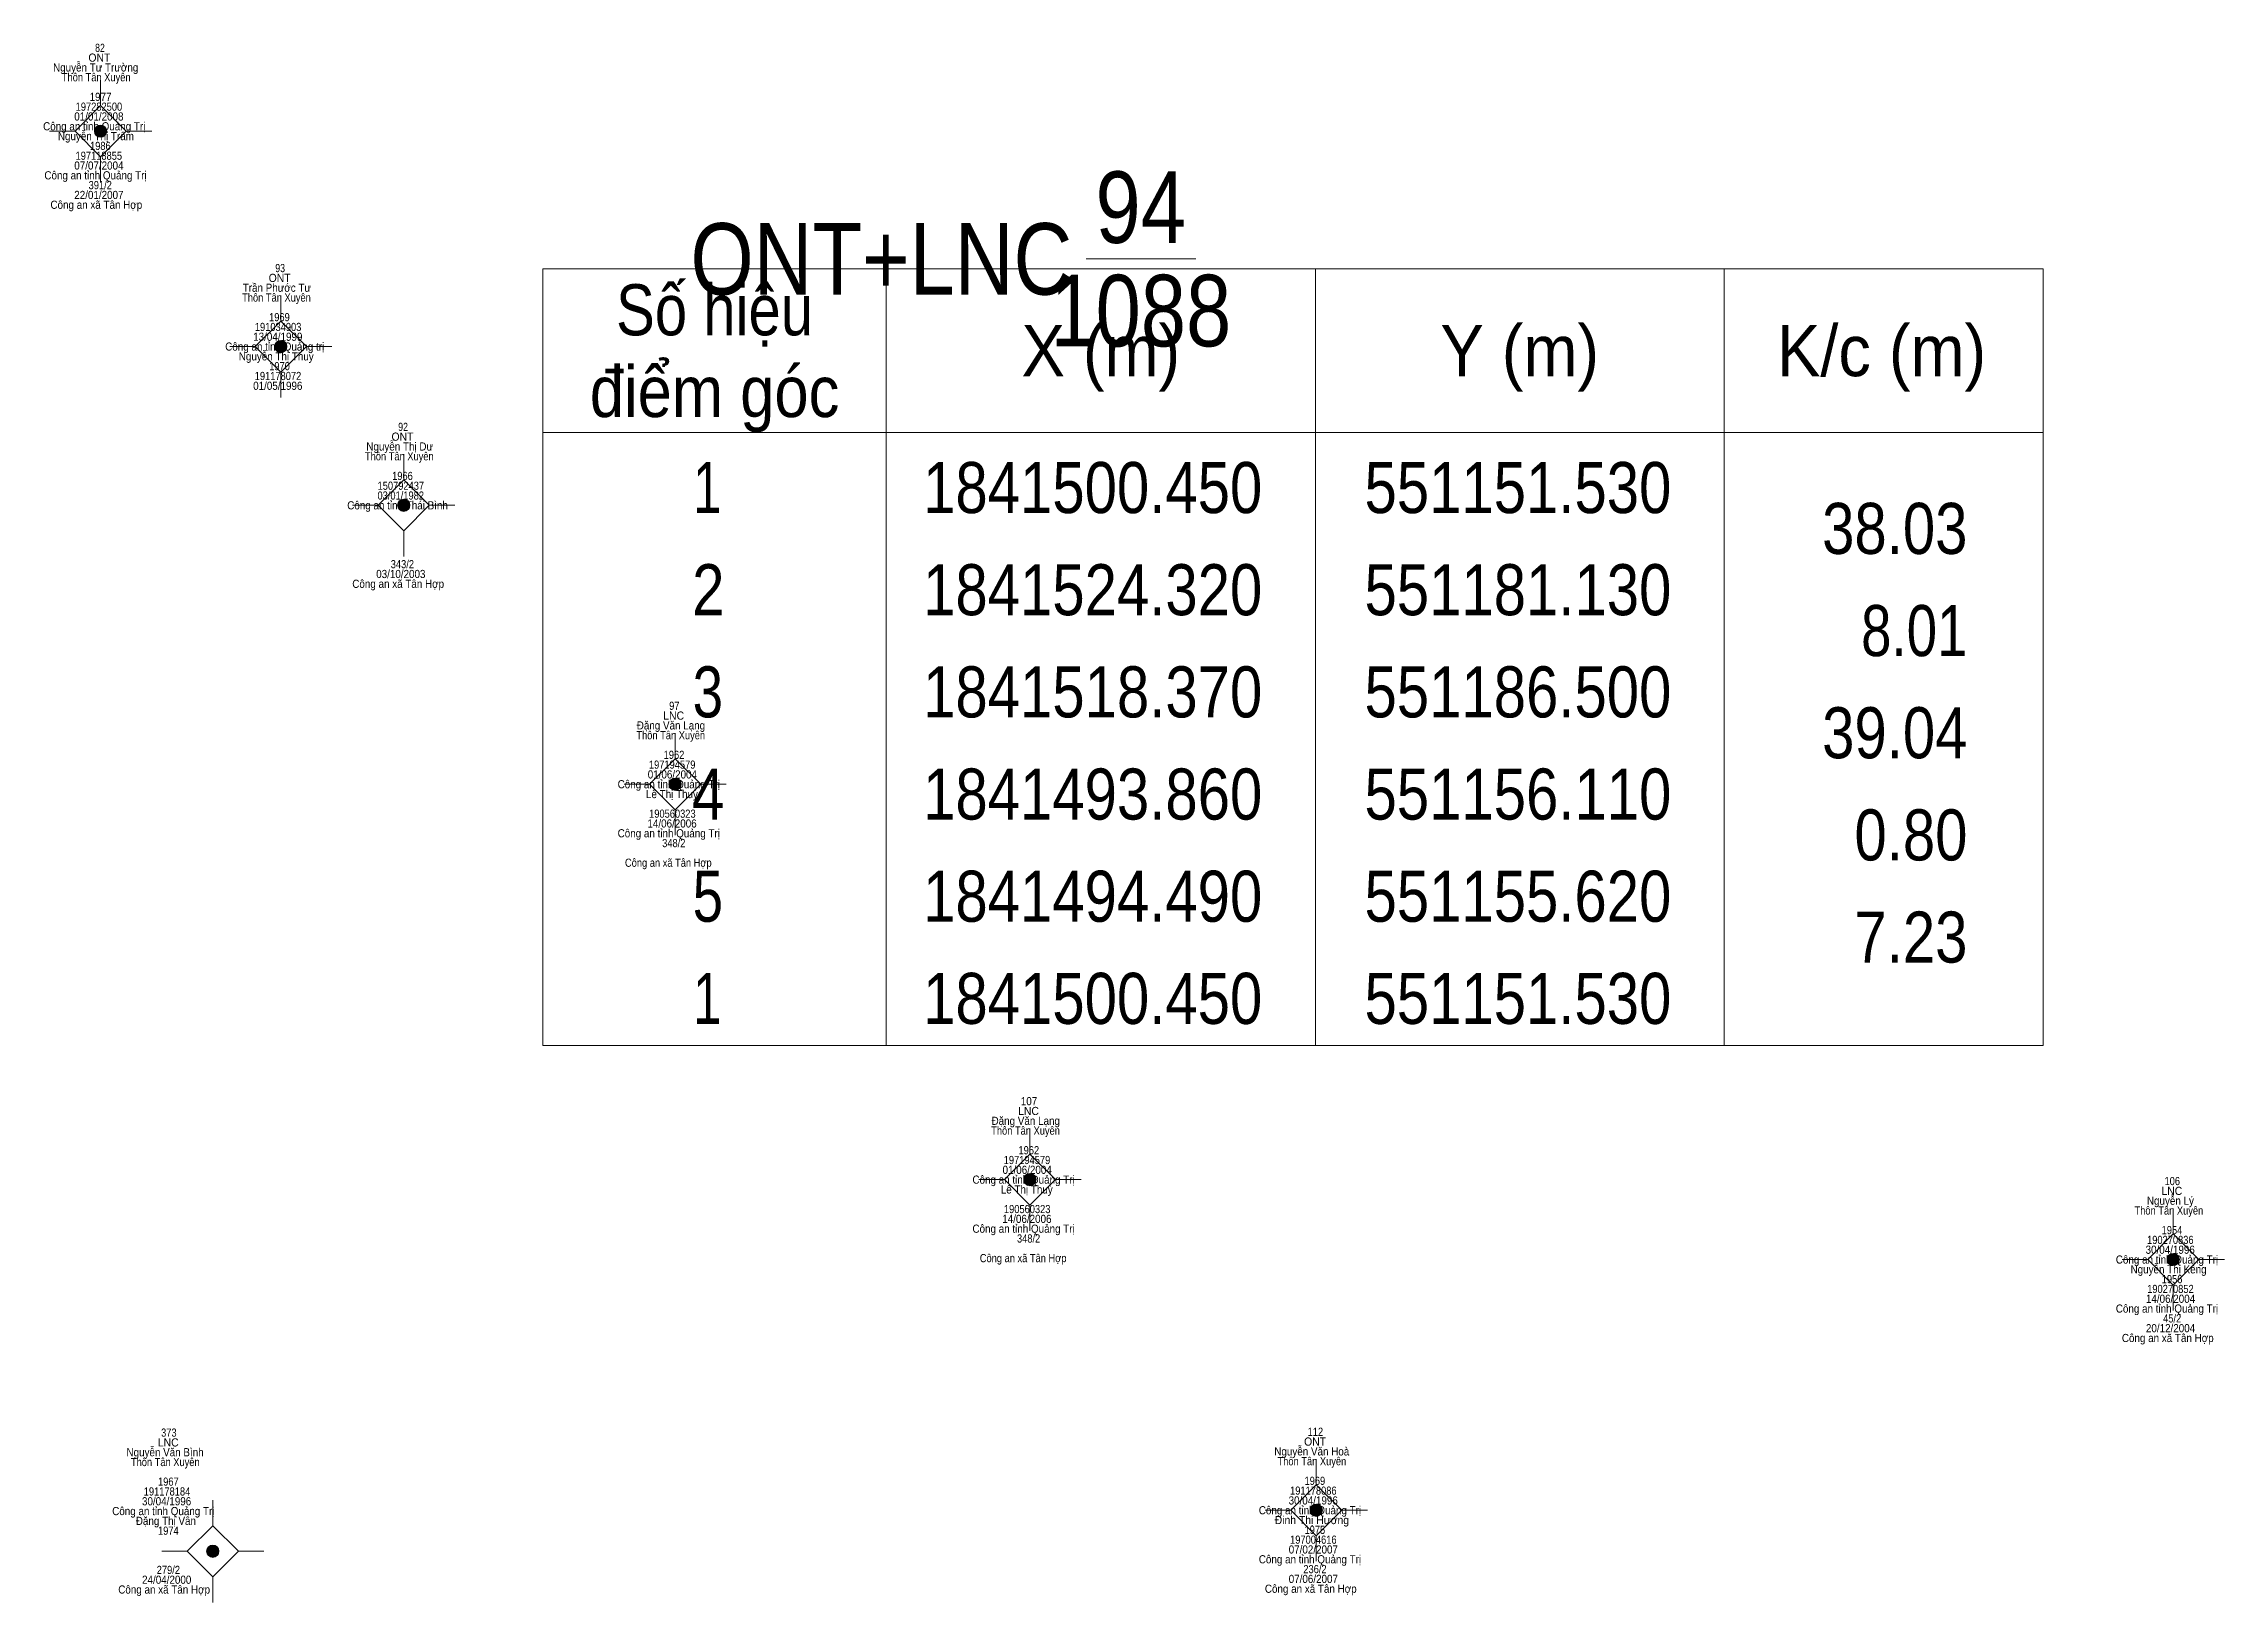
# Model space of a CAD drawing. Header units: metres. Extents: x 550999 to 552168, y 1840994 to 1841978.
# Drawn here: x 551218.2 to 551324.9, y 1841442.9 to 1841519.2 of the extents above; entities that cross this region are included whole.
import ezdxf
from ezdxf.enums import TextEntityAlignment as Align

# ---------------------------------------------------------------- set-up
doc = ezdxf.new("R2010")
doc.units = ezdxf.units.M
doc.header["$LTSCALE"] = 0.16
for name, color, linetype, lineweight in [('11', 7, 'Continuous', 13), ('13', 7, 'Continuous', 13), ('63', 7, 'Continuous', 13)]:
    doc.layers.add(name, color=color, linetype=linetype, lineweight=lineweight)
doc.layers.add('15', color=7, linetype='Continuous')

msp = doc.modelspace()

# ---------------------------------------------------------------- texts
at = {"layer": '13', "width": 0.85}
for s, p in [('94', (551271.88, 1841509.42)), ('1088', (551271.885, 1841504.36))]:
    msp.add_text(s, height=3.5, dxfattribs=at).set_placement(p, align=Align.CENTER)
msp.add_text('ONT+LNC', height=3.5, dxfattribs=at).set_placement((551268.53, 1841506.89), align=Align.RIGHT)
at = {"layer": '15'}
for s, width, p in [('Nguyễn Tư Trường', 0.9, (551220.75, 1841517.81)), ('ONT', 0.95, (551220.93, 1841518.29)), ('82', 0.8, (551220.96, 1841518.77)), ('Thôn Tân Xuyên', 0.85, (551220.775, 1841517.33)), (' 197282500', 0.85, (551220.845, 1841515.89)), (' 1977', 0.9, (551220.92, 1841516.37)), ('Công an tỉnh Quảng Trị', 0.9, (551220.68, 1841514.93)), (' 01/01/2008', 0.9, (551220.84, 1841515.41)), ('Nguyễn Thị Trâm', 0.9, (551220.76, 1841514.45)), (' 1986', 0.85, (551220.915, 1841513.97)), (' Công an tỉnh Quảng Trị', 0.9, (551220.675, 1841512.53)), (' 07/07/2004', 0.9, (551220.84, 1841513.01)), (' 197118855', 0.85, (551220.84, 1841513.49)), (' 22/01/2007', 0.9, (551220.84, 1841511.57)), (' 391/2', 0.85, (551220.91, 1841512.05)), (' Công an xã Tân Hợp', 0.9, (551220.715, 1841511.09)), ('ONT', 0.95, (551229.75, 1841507.51)), ('93', 0.8, (551229.775, 1841507.99)), ('Thôn Tân Xuyên', 0.85, (551229.595, 1841506.55)), ('Trần Phước Tư', 0.9, (551229.615, 1841507.03)), ('191034903', 0.85, (551229.675, 1841505.11)), ('1969', 0.85, (551229.74, 1841505.59)), ('Công an tỉnh Quảng trị', 0.9, (551229.51, 1841504.15)), ('13/04/1999', 0.9, (551229.66, 1841504.63)), ('Nguyễn Thị Thuý', 0.9, (551229.585, 1841503.67)), ('1970', 0.85, (551229.745, 1841503.19)), ('01/05/1996', 0.9, (551229.66, 1841502.23)), ('191178072', 0.85, (551229.67, 1841502.71)), ('ONT', 0.95, (551235.76, 1841499.74)), ('92', 0.8, (551235.79, 1841500.22)), ('Thôn Tân Xuyên', 0.85, (551235.605, 1841498.78)), ('Nguyễn Thị Dư', 0.9, (551235.625, 1841499.26)), ('1966', 0.85, (551235.76, 1841497.82)), ('03/01/1982', 0.85, (551235.675, 1841496.86)), ('150792437', 0.85, (551235.68, 1841497.34)), ('Công an tỉnh Thái Bình', 0.9, (551235.52, 1841496.38)), ('343/2', 0.85, (551235.755, 1841493.5)), ('Công an xã Tân Hợp', 0.9, (551235.55, 1841492.54)), ('03/10/2003', 0.9, (551235.68, 1841493.02)), ('LNC', 0.95, (551249.03, 1841486.09)), ('97', 0.85, (551249.06, 1841486.57)), ('Thôn Tân Xuyên', 0.85, (551248.885, 1841485.13)), ('Đặng Văn Lạng', 0.9, (551248.895, 1841485.61)), ('1962', 0.85, (551249.045, 1841484.17)), ('Công an tỉnh Quảng Trị', 0.9, (551248.79, 1841482.73)), ('01/06/2004', 0.9, (551248.965, 1841483.21)), ('197194579', 0.85, (551248.955, 1841483.69)), ('Lê Thị Thuỳ', 0.9, (551248.945, 1841482.25)), ('14/06/2006', 0.9, (551248.95, 1841480.81)), ('190560323', 0.85, (551248.965, 1841481.29)), ('Công an tỉnh Quảng Trị', 0.9, (551248.79, 1841480.33)), ('348/2', 0.85, (551249.035, 1841479.85)), ('Công an xã Tân Hợp ', 0.85, (551248.83, 1841478.89)), ('LNC', 0.95, (551266.39, 1841466.74)), ('107', 0.9, (551266.415, 1841467.22)), ('Thôn Tân Xuyên', 0.85, (551266.245, 1841465.78)), ('Đặng Văn Lạng', 0.9, (551266.255, 1841466.26)), ('1962', 0.85, (551266.405, 1841464.82)), ('01/06/2004', 0.9, (551266.325, 1841463.86)), ('197194579', 0.85, (551266.315, 1841464.34)), ('Công an tỉnh Quảng Trị', 0.9, (551266.15, 1841463.38)), ('Lê Thị Thuỳ', 0.9, (551266.305, 1841462.9)), ('Nguyễn Lý', 0.9, (551322.26, 1841462.35)), ('LNC', 0.95, (551322.33, 1841462.83)), ('106', 0.85, (551322.35, 1841463.31)), ('14/06/2006', 0.9, (551266.31, 1841461.46)), ('190560323', 0.85, (551266.325, 1841461.94)), ('Thôn Tân Xuyên', 0.85, (551322.185, 1841461.87)), ('Công an tỉnh Quảng Trị', 0.9, (551266.15, 1841460.98)), ('348/2', 0.85, (551266.395, 1841460.5)), ('190270836', 0.85, (551322.255, 1841460.43)), ('1954', 0.85, (551322.335, 1841460.91)), ('Công an xã Tân Hợp ', 0.85, (551266.19, 1841459.54)), ('Công an tỉnh Quảng Trị', 0.9, (551322.09, 1841459.47)), ('30/04/1996', 0.9, (551322.25, 1841459.95)), ('Nguyễn Thị Kêng', 0.9, (551322.17, 1841458.99)), ('1956', 0.85, (551322.34, 1841458.51)), ('Công an tỉnh Quảng Trị', 0.9, (551322.09, 1841457.07)), ('14/06/2004', 0.9, (551322.265, 1841457.55)), ('190270852', 0.85, (551322.26, 1841458.03)), ('20/12/2004', 0.9, (551322.265, 1841456.11)), ('45/2', 0.85, (551322.345, 1841456.59)), ('Công an xã Tân Hợp', 0.9, (551322.13, 1841455.63)), ('373', 0.85, (551224.33, 1841451)), ('112', 0.85, (551280.425, 1841451.04)), ('Nguyễn Văn Bình', 0.9, (551224.145, 1841450.04)), ('LNC', 0.95, (551224.3, 1841450.52)), ('Nguyễn Văn Hoà', 0.9, (551280.25, 1841450.08)), ('Thôn Tân Xuyên', 0.85, (551280.255, 1841449.6)), ('ONT', 0.95, (551280.41, 1841450.56)), ('Thôn Tân Xuyên', 0.85, (551224.155, 1841449.56)), ('1967', 0.85, (551224.305, 1841448.6)), ('1969', 0.85, (551280.4, 1841448.64)), ('30/04/1996', 0.9, (551224.22, 1841447.64)), ('191178184', 0.85, (551224.24, 1841448.12)), ('30/04/1996', 0.9, (551280.32, 1841447.68)), ('191178086', 0.85, (551280.325, 1841448.16)), ('Công an tỉnh Quảng Trị', 0.9, (551224.06, 1841447.16)), ('Đặng Thị Vân', 0.9, (551224.185, 1841446.68)), ('Công an tỉnh Quảng Trị', 0.9, (551280.16, 1841447.2)), ('Đinh Thị Hương', 0.95, (551280.255, 1841446.72)), ('1974', 0.85, (551224.305, 1841446.2)), ('197004616', 0.85, (551280.325, 1841445.76)), ('1975', 0.85, (551280.4, 1841446.24)), ('279/2', 0.85, (551224.305, 1841444.28)), ('Công an tỉnh Quảng Trị', 0.9, (551280.16, 1841444.8)), ('07/02/2007', 0.9, (551280.325, 1841445.28)), ('236/2', 0.85, (551280.405, 1841444.32)), ('Công an xã Tân Hợp', 0.9, (551224.1, 1841443.32)), ('24/04/2000', 0.9, (551224.225, 1841443.8)), ('Công an xã Tân Hợp', 0.9, (551280.2, 1841443.36)), ('07/06/2007', 0.9, (551280.325, 1841443.84))]:
    msp.add_text(s, height=0.4, dxfattribs=dict(at, width=width)).set_placement(p, align=Align.CENTER)
at = {"layer": '63'}
for s, width, p in [('Số hiệu', 0.85, (551251.03, 1841504.9)), ('X (m)', 0.95, (551269.93, 1841502.9)), ('Y (m)', 0.95, (551290.425, 1841502.9)), ('K/c (m)', 0.95, (551308.13, 1841502.9)), ('điểm góc', 0.9, (551251.03, 1841500.9)), (' 1', 0.75, (551250.325, 1841496.2)), ('1841500.450', 0.85, (551269.53, 1841496.2)), ('551151.530', 0.85, (551290.335, 1841496.2)), (' 2', 0.85, (551250.33, 1841491.2)), ('1841524.320', 0.85, (551269.53, 1841491.2)), ('551181.130', 0.85, (551290.335, 1841491.2)), (' 3', 0.8, (551250.33, 1841486.2)), ('1841518.370', 0.85, (551269.53, 1841486.2)), ('551186.500', 0.85, (551290.335, 1841486.2)), (' 4', 0.85, (551250.325, 1841481.2)), ('1841493.860', 0.85, (551269.53, 1841481.2)), ('551156.110', 0.85, (551290.335, 1841481.2)), (' 5', 0.8, (551250.33, 1841476.2)), ('1841494.490', 0.85, (551269.53, 1841476.2)), ('551155.620', 0.85, (551290.335, 1841476.2)), (' 1', 0.75, (551250.325, 1841471.2)), ('1841500.450', 0.85, (551269.53, 1841471.2)), ('551151.530', 0.85, (551290.335, 1841471.2))]:
    msp.add_text(s, height=2.5, dxfattribs=dict(at, width=width)).set_placement(p, align=Align.CENTER)
for s, width, p in [('38.03', 0.85, (551312.33, 1841494.2)), ('8.01', 0.8, (551312.33, 1841489.2)), ('39.04', 0.85, (551312.33, 1841484.2)), ('0.80', 0.85, (551312.33, 1841479.2)), ('7.23', 0.85, (551312.33, 1841474.2))]:
    msp.add_text(s, height=2.5, dxfattribs=dict(at, width=width)).set_placement(p, align=Align.RIGHT)

# ---------------------------------------------------------------- hatches: boundary and pattern name
at = {"layer": '11'}
for points in [[(551221.2895, 1841514.89, 1), (551220.6895, 1841514.89, 1)], [(551230.1095, 1841504.35, 1), (551229.5095, 1841504.35, 1)], [(551236.1195, 1841496.58, 1), (551235.5195, 1841496.58, 1)], [(551249.3995, 1841482.93, 1), (551248.7995, 1841482.93, 1)], [(551266.7595, 1841463.58, 1), (551266.1595, 1841463.58, 1)], [(551322.6995, 1841459.67, 1), (551322.0995, 1841459.67, 1)], [(551280.7695, 1841447.4, 1), (551280.1695, 1841447.4, 1)], [(551226.7795, 1841445.39, 1), (551226.1795, 1841445.39, 1)]]:
    msp.add_hatch(color=256, dxfattribs=at).paths.add_polyline_path(points)

# ---------------------------------------------------------------- linework, layer by layer
for p, q in [((551220.99, 1841517.39), (551220.99, 1841516.14)), ((551219.74, 1841514.89), (551218.49, 1841514.89)), ((551223.49, 1841514.89), (551222.24, 1841514.89)), ((551220.99, 1841513.64), (551220.99, 1841512.39)), ((551229.81, 1841506.85), (551229.81, 1841505.6)), ((551228.56, 1841504.35), (551227.31, 1841504.35)), ((551232.31, 1841504.35), (551231.06, 1841504.35)), ((551229.81, 1841503.1), (551229.81, 1841501.85)), ((551235.82, 1841499.08), (551235.82, 1841497.83)), ((551234.57, 1841496.58), (551233.32, 1841496.58)), ((551238.32, 1841496.58), (551237.07, 1841496.58)), ((551235.82, 1841495.33), (551235.82, 1841494.08)), ((551249.1, 1841485.43), (551249.1, 1841484.18)), ((551247.85, 1841482.93), (551246.6, 1841482.93)), ((551251.6, 1841482.93), (551250.35, 1841482.93)), ((551249.1, 1841481.68), (551249.1, 1841480.43)), ((551266.46, 1841466.08), (551266.46, 1841464.83)), ((551265.21, 1841463.58), (551263.96, 1841463.58)), ((551268.96, 1841463.58), (551267.71, 1841463.58)), ((551266.46, 1841462.33), (551266.46, 1841461.08)), ((551322.4, 1841462.17), (551322.4, 1841460.92)), ((551321.15, 1841459.67), (551319.9, 1841459.67)), ((551324.9, 1841459.67), (551323.65, 1841459.67)), ((551322.4, 1841458.42), (551322.4, 1841457.17)), ((551280.47, 1841449.9), (551280.47, 1841448.65)), ((551226.48, 1841447.89), (551226.48, 1841446.64)), ((551279.22, 1841447.4), (551277.97, 1841447.4)), ((551282.97, 1841447.4), (551281.72, 1841447.4)), ((551280.47, 1841446.15), (551280.47, 1841444.9)), ((551225.23, 1841445.39), (551223.98, 1841445.39)), ((551228.98, 1841445.39), (551227.73, 1841445.39)), ((551226.48, 1841444.14), (551226.48, 1841442.89))]:
    msp.add_line(p, q, dxfattribs=at)
for points in [[(551220.99, 1841516.14), (551219.74, 1841514.89), (551220.99, 1841513.64), (551222.24, 1841514.89)], [(551229.81, 1841505.6), (551228.56, 1841504.35), (551229.81, 1841503.1), (551231.06, 1841504.35)], [(551235.82, 1841497.83), (551234.57, 1841496.58), (551235.82, 1841495.33), (551237.07, 1841496.58)], [(551249.1, 1841484.18), (551247.85, 1841482.93), (551249.1, 1841481.68), (551250.35, 1841482.93)], [(551266.46, 1841464.83), (551265.21, 1841463.58), (551266.46, 1841462.33), (551267.71, 1841463.58)], [(551322.4, 1841460.92), (551321.15, 1841459.67), (551322.4, 1841458.42), (551323.65, 1841459.67)], [(551280.47, 1841448.65), (551279.22, 1841447.4), (551280.47, 1841446.15), (551281.72, 1841447.4)], [(551226.48, 1841446.64), (551225.23, 1841445.39), (551226.48, 1841444.14), (551227.73, 1841445.39)]]:
    msp.add_lwpolyline(points, close=True, dxfattribs=at)
for centre in [(551220.9895, 1841514.89), (551229.8095, 1841504.35), (551235.8195, 1841496.58), (551249.0995, 1841482.93), (551266.4595, 1841463.58), (551322.3995, 1841459.67), (551280.4695, 1841447.4), (551226.4795, 1841445.39)]:
    msp.add_circle(centre, 0.3, dxfattribs=at)
at = {"layer": '13'}
msp.add_line((551269.21, 1841508.65), (551274.57, 1841508.65), dxfattribs=at)
at = {"layer": '63'}
for p, q in [((551259.43, 1841508.15), (551259.43, 1841470.15)), ((551280.43, 1841508.15), (551280.43, 1841470.15)), ((551300.43, 1841508.15), (551300.43, 1841470.15)), ((551242.63, 1841500.15), (551316.03, 1841500.15))]:
    msp.add_line(p, q, dxfattribs=at)
msp.add_lwpolyline([(551242.63, 1841508.15), (551316.03, 1841508.15), (551316.03, 1841470.15), (551242.63, 1841470.15)], close=True, dxfattribs=at)

msp.set_redraw_order([(e.dxf.handle, doc.entitydb.next_handle()) for e in msp.query("TEXT MTEXT ATTDEF DIMENSION ARC_DIMENSION")])  # texts and dimensions are drawn at this point

doc.saveas('drawing.dxf')
